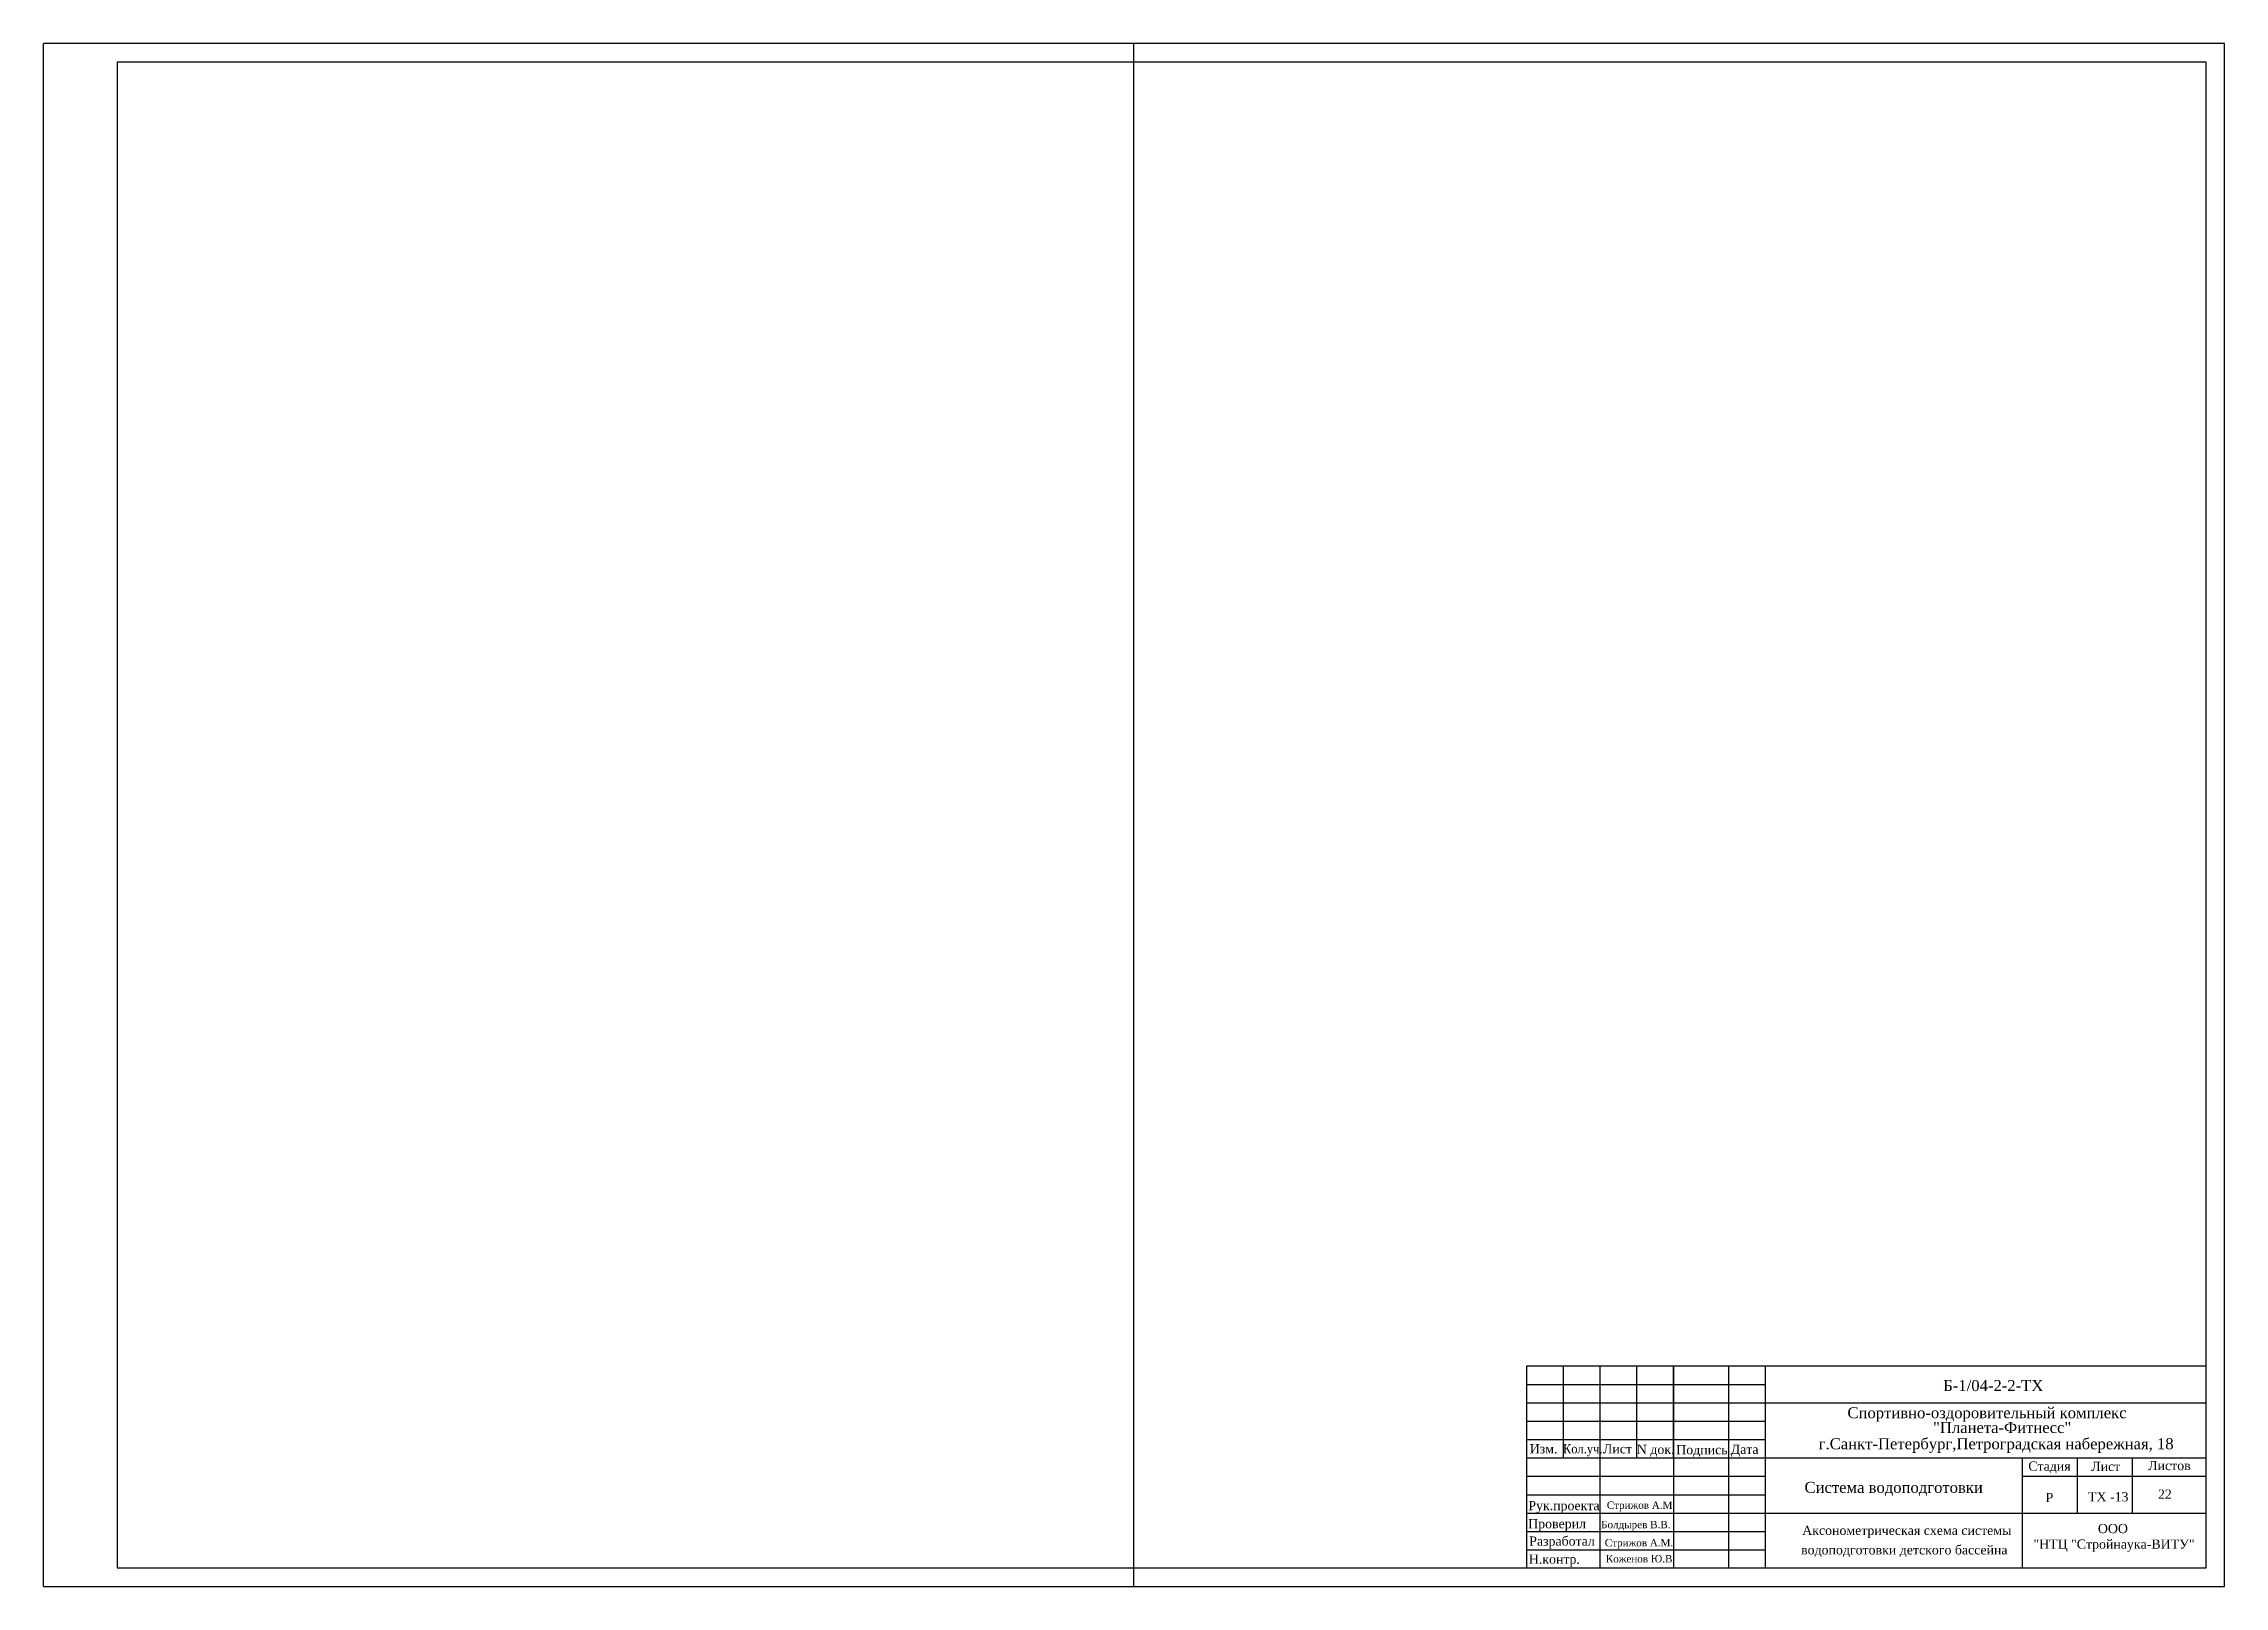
# Model space of a CAD drawing. Header units: millimetres. Extents: x 158645 to 1043550, y -60647 to 236438.
# Drawn here: x 158645 to 218045, y 51992 to 93992 of the extents above; entities that cross this region are included whole.
import ezdxf

# ---------------------------------------------------------------- set-up
doc = ezdxf.new("R2010")
doc.units = ezdxf.units.MM
doc.layers.add('опорудование', color=7, linetype='Continuous')
doc.styles.add('CН', font='TIMES.TTF')
doc.styles.add('СН с наклоном', font='TIMES.TTF', dxfattribs={"oblique": 15})

msp = doc.modelspace()

# ---------------------------------------------------------------- texts
for s, height, style, p in [('Б-1/04-2-2-ТХ', 300, 'CН', (210386.953, 57309.412)), ('Спортивно-оздоровительный комплекс', 300, 'CН', (207777.629, 56569.428)), ('"Планета-Фитнесс"', 300, 'CН', (210110.474, 56167.219)), ('Изм.', 250, 'CН', (199123.724, 55614.111)), ('Лист', 250, 'CН', (201118.464, 55611.791)), ('N док.', 250, 'CН', (202041.2, 55595.44)), ('Подпись', 250, 'CН', (203114.298, 55588.454)), ('Дата', 250, 'CН', (204597.571, 55598.529)), ('г.Санкт-Петербург,Петроградская набережная, 18', 300, 'CН', (206995.471, 55725.079)), ('Стадия', 250, 'CН', (212704.034, 55141.024)), ('Лист', 250, 'CН', (214418.355, 55133.444)), ('Листов', 250, 'CН', (215969.443, 55157.125)), ('Система водоподготовки', 300, 'СН с наклоном', (206607.863, 54537.157)), ('Рук.проекта', 250, 'CН', (199085.709, 54066.207)), ('Стрижов А.М.', 200, 'CН', (201224.176, 54102.653)), ('Р', 250, 'CН', (213174.714, 54286.186)), ('ТХ -13', 250, 'CН', (214331.394, 54306.549)), ('22', 250, 'CН', (216234.814, 54376.995)), ('Проверил', 250, 'CН', (199081.435, 53574.248)), ('Болдырев В.В.', 200, 'CН', (201069.169, 53574.248)), ('Аксонометрическая схема системы', 250, 'CН', (206545.724, 53391.95)), ('ООО', 250, 'CН', (214598.747, 53442.328)), ('Разработал', 250, 'CН', (199108.789, 53100.506)), ('Стрижов А.М.', 200, 'CН', (201169.468, 53082.285)), ('водоподготовки детского бассейна', 250, 'CН', (206514.487, 52861.297)), ('"НТЦ "Стройнаука-ВИТУ"', 250, 'CН', (212845.556, 53017.851)), ('Н.контр.', 250, 'CН', (199099.671, 52608.543)), ('Коженов Ю.В.', 200, 'CН', (201196.822, 52644.985))]:
    msp.add_text(s, height=height, dxfattribs=dict(style=style)).set_placement(p)
at = {"style": 'CН', "width": 0.9}
msp.add_text('Кол.уч.', height=250, dxfattribs=at).set_placement((200028.234, 55614.111))

# ---------------------------------------------------------------- linework, layer by layer
for p, q in [((218044.622, 93992.319), (158644.622, 93992.319)), ((158644.622, 51992.319), (158644.622, 93992.319)), ((218044.622, 51992.319), (218044.622, 93992.319)), ((160644.622, 93492.319), (160644.622, 52492.319)), ((160649.801, 93492.319), (160644.622, 93492.319)), ((217544.622, 93492.319), (160649.801, 93492.319)), ((160649.801, 93492.319), (160649.801, 52492.319)), ((217544.622, 52492.319), (217544.622, 93492.319)), ((217535.148, 57988.16), (199035.148, 57988.16)), ((199035.148, 57988.16), (199035.148, 52488.16)), ((200035.148, 57988.16), (200035.148, 55488.16)), ((201035.148, 57988.16), (201035.148, 52488.16)), ((202035.148, 57988.16), (202035.148, 55488.16)), ((204535.148, 57988.16), (204535.148, 52488.16)), ((205535.148, 57988.16), (205535.148, 52488.16)), ((199035.148, 57488.16), (205535.148, 57488.16)), ((199035.148, 56988.16), (217535.148, 56988.16)), ((199035.148, 56488.16), (205535.148, 56488.16)), ((199035.148, 55988.16), (205535.148, 55988.16)), ((199035.148, 55488.16), (217535.148, 55488.16)), ((212535.148, 55488.16), (212535.148, 52488.16)), ((214035.148, 55488.16), (214035.148, 53988.16)), ((215535.148, 55488.16), (215535.148, 53988.16)), ((199035.148, 54988.16), (205535.148, 54988.16)), ((212535.148, 54988.16), (217535.148, 54988.16)), ((199035.148, 54488.16), (205535.148, 54488.16)), ((199035.148, 53988.16), (217535.148, 53988.16)), ((199035.148, 53488.16), (205535.148, 53488.16)), ((199035.148, 52988.16), (205535.148, 52988.16)), ((160644.622, 52492.319), (160649.801, 52492.319)), ((160649.801, 52492.319), (217544.622, 52492.319)), ((158644.622, 51992.319), (218044.622, 51992.319))]:
    msp.add_line(p, q)
msp.add_arc((218034.622, 52002.319), 10, 270, 0)
at = {"layer": 'Defpoints', "color": 3}
msp.add_line((188344.622, 51992.319), (188344.622, 93992.319), dxfattribs=at)
at = {"layer": 'Defpoints', "color": 7}
msp.add_line((160644.622, 93492.319), (160644.622, 52492.319), dxfattribs=at)
at = {"layer": 'опорудование', "color": 7, "ltscale": 80}
for p, q in [((203042.131, 55488.16), (203042.131, 57988.16)), ((203042.131, 57988.16), (203042.131, 52492.319))]:
    msp.add_line(p, q, dxfattribs=at)

msp.set_redraw_order([(e.dxf.handle, doc.entitydb.next_handle()) for e in msp.query("TEXT MTEXT ATTDEF DIMENSION ARC_DIMENSION")])  # texts and dimensions are drawn at this point

doc.saveas('drawing.dxf')
